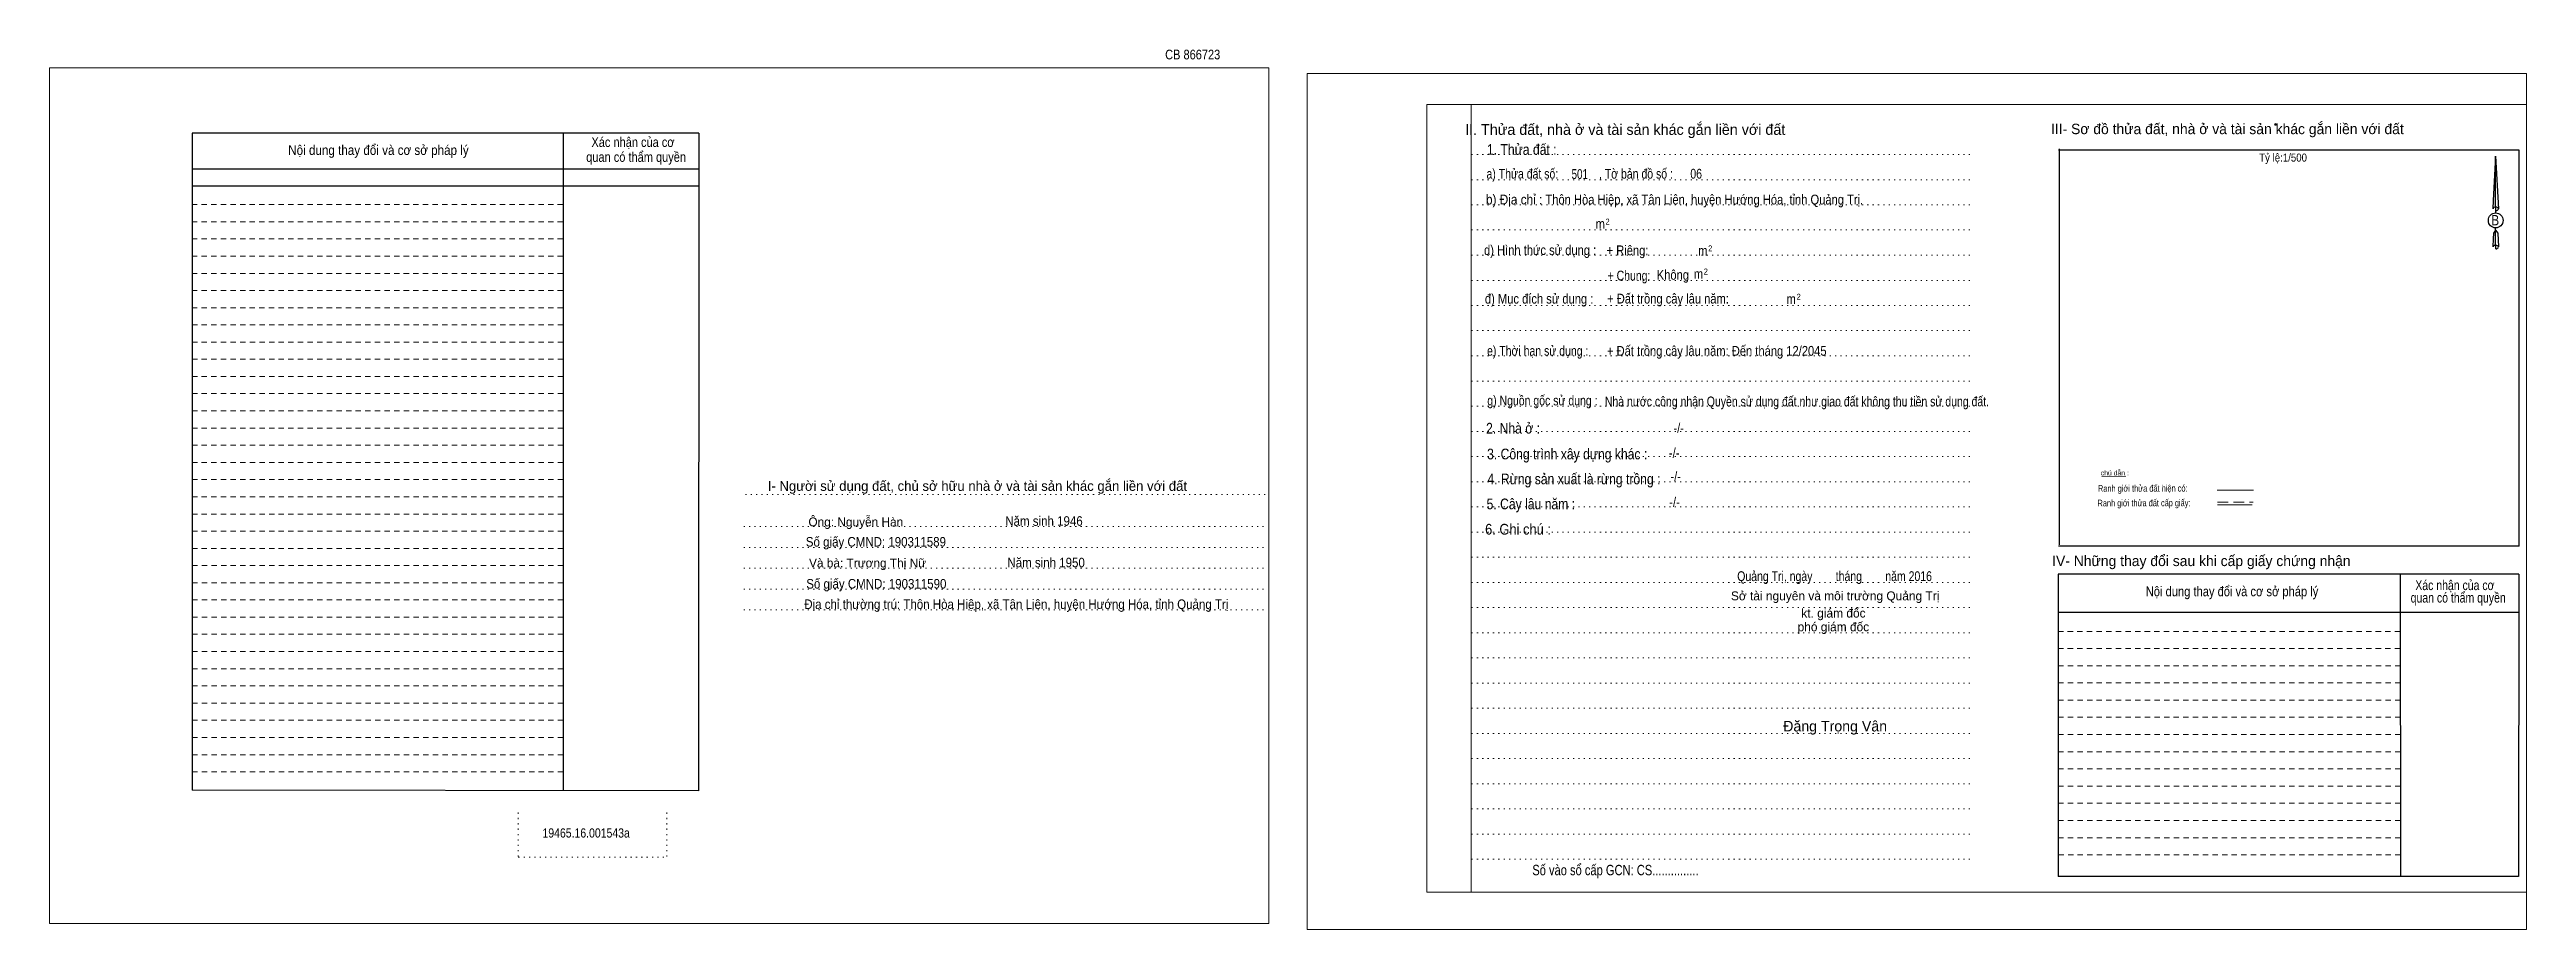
# Model space of a CAD drawing. Header units: metres. Extents: x 548910 to 549896, y 1838215 to 1838383.
# Drawn here: x 549478.8 to 549895.6, y 1838215.1 to 1838363.2 of the extents above; entities that cross this region are included whole.
import ezdxf
from ezdxf.enums import TextEntityAlignment as Align

# ---------------------------------------------------------------- set-up
doc = ezdxf.new("R2010")
doc.units = ezdxf.units.M
doc.header["$LTSCALE"] = 0.6
doc.header["$PDMODE"] = 32
doc.header["$PDSIZE"] = 0.3
for name, pattern in [('DOTTED', [1.5, 0.3, -1.2]), ('MEDIUM_DASHED', [4.5, 3, -1.5]), ('SHORT_DASHED', [2.7, 1.5, -1.2])]:
    doc.linetypes.add(name, pattern=pattern)
for name, color, linetype, lineweight in [('1', 7, 'DOTTED', 13), ('18', 7, 'Continuous', 13), ('2', 7, 'SHORT_DASHED', 13), ('28', 7, 'Continuous', 13), ('55', 7, 'Continuous', 13)]:
    doc.layers.add(name, color=color, linetype=linetype, lineweight=lineweight)
doc.layers.add('40', color=7, linetype='Continuous')

msp = doc.modelspace()

# ---------------------------------------------------------------- texts
at = {"layer": '18'}
for s, height, p in [('II. Thửa đất, nhà ở và tài sản khác gắn liền với đất', 1.8, (549743.95, 1838348.85)), ('Sở tài nguyên và môi trường Quảng Trị', 1.5, (549779.28, 1838270.53)), ('phó giám đốc', 1.5, (549778.98, 1838265.32)), ('kt. giám đốc', 1.5, (549778.99, 1838267.63)), ('Đặng Trọng Vân', 1.782, (549779.275, 1838248.47))]:
    msp.add_text(s, height=height, dxfattribs=at).set_placement(p, align=Align.CENTER)
for s, height, width, p in [('1. Thửa đất :', 1.8, 0.85, (549726.535, 1838345.49)), ('a) Thửa đất số:              , Tờ bản đồ số : ', 1.65, 0.8, (549736.53, 1838341.48)), ('501', 1.65, 0.75, (549736.295, 1838341.43)), ('06', 1.65, 0.8, (549755.89, 1838341.49)), ('b) Địa chỉ : ', 1.65, 0.9, (549725.53, 1838337.15)), (' Thôn Hòa Hiệp, xã Tân Liên, huyện Hướng Hóa, tỉnh Quảng Trị.', 1.65, 0.85, (549756.995, 1838337.14)), (' m', 1.65, 0.85, (549739.485, 1838333.06)), ('2', 1, 0.75, (549740.975, 1838333.76)), ('B', 1.728, 0.85, (549890.375, 1838333.63)), ('d) Hình thức sử dụng :', 1.65, 0.85, (549729.625, 1838328.63)), ('+ Riêng: ', 1.65, 0.85, (549744.595, 1838328.59)), (' m', 1.65, 0.85, (549756.745, 1838328.53)), ('2', 1, 0.75, (549758.255, 1838329.25)), ('       + Chung:', 1.65, 0.8, (549742.865, 1838324.35)), ('Không', 1.65, 0.85, (549751.965, 1838324.47)), (' m', 1.65, 0.85, (549756.005, 1838324.63)), ('2', 1, 0.75, (549757.515, 1838325.35)), ('đ) Mục đích sử dụng :', 1.65, 0.85, (549729.455, 1838320.45)), ('+ Đất trồng cây lâu năm:', 1.65, 0.85, (549751.15, 1838320.47)), (' m', 1.65, 0.85, (549771.625, 1838320.41)), ('2', 1, 0.75, (549773.135, 1838321.11)), ('e) Thời hạn sử dụng :', 1.65, 0.8, (549729.22, 1838311.69)), ('+ Đất trồng cây lâu năm: Đến tháng 12/2045', 1.65, 0.85, (549759.355, 1838311.68)), ('g) Nguồn gốc sử dụng :', 1.65, 0.8, (549730.01, 1838303.33)), ('Nhà nước công nhận Quyền sử dụng đất như giao đất không thu tiền sử dụng đất.', 1.65, 0.8, (549772.85, 1838303.17)), ('2. Nhà ở :', 1.8, 0.85, (549725.065, 1838298.59)), ('3. Công trình xây dựng khác :', 1.8, 0.85, (549734.18, 1838294.25)), ('4. Rừng sản xuất là rừng trồng :', 1.8, 0.85, (549735.315, 1838290.05)), ('5. Cây lâu năm :', 1.8, 0.85, (549728.06, 1838285.85)), ('6. Ghi chú :', 1.8, 0.9, (549725.905, 1838281.59)), ('Quảng Trị, ngày        tháng        năm 2016', 1.65, 0.8, (549779.185, 1838273.77)), ('19465.16.001543a', 1.55, 0.85, (549569.065, 1838230.61)), ('Số vào sổ cấp GCN: CS...............', 1.75, 0.8, (549742.3, 1838224.27))]:
    msp.add_text(s, height=height, dxfattribs=dict(at, width=width)).set_placement(p, align=Align.CENTER)
at = {"layer": '2'}
for s, height, width, p in [('Nội dung thay đổi và cơ sở pháp lý', 1.63, 0.9, (549534.11, 1838345.47)), ('Nội dung thay đổi và cơ sở pháp lý', 1.63, 0.9, (549534.11, 1838345.47)), (' quan có thẩm quyền', 1.63, 0.85, (549577.215, 1838344.31)), (' quan có thẩm quyền', 1.63, 0.85, (549577.215, 1838344.31)), ('Xác nhận của cơ', 1.63, 0.85, (549576.945, 1838346.81)), ('Xác nhận của cơ', 1.63, 0.85, (549576.945, 1838346.81)), ('Tỷ lệ:1/500', 1.35, 0.9, (549854.67, 1838344.35))]:
    msp.add_text(s, height=height, dxfattribs=dict(at, width=width)).set_placement(p, align=Align.CENTER)
at = {"layer": '28'}
for s, height, p in [('III- Sơ đồ thửa đất, nhà ở và tài sản khác gắn liền với đất', 1.75, (549845.29, 1838348.97)), ('I- Người sử dụng đất, chủ sở hữu nhà ở và tài sản khác gắn liền với đất', 1.653, (549634.915, 1838288.95)), ('Ông: Nguyễn Hàn', 1.49, (549614.45, 1838282.98)), ('IV- Những thay đổi sau khi cấp giấy chứng nhận', 1.75, (549840.915, 1838276.29)), ('Và bà: Trương Thị Nữ', 1.49, (549616.425, 1838276.07))]:
    msp.add_text(s, height=height, dxfattribs=at).set_placement(p, align=Align.CENTER)
for s, height, width, p in [('-/-', 1.65, 0.85, (549752.945, 1838298.69)), ('-/-', 1.65, 0.85, (549752.185, 1838294.51)), ('-/-', 1.65, 0.85, (549752.445, 1838290.55)), ('-/-', 1.65, 0.85, (549752.245, 1838286.23)), ('Năm sinh 1946', 1.61, 0.9, (549646.125, 1838283.07)), ('Số giấy CMND: 190311589', 1.61, 0.9, (549617.83, 1838279.57)), ('Số giấy CMND: 190311590', 1.61, 0.9, (549617.905, 1838272.51)), ('Năm sinh 1950', 1.61, 0.9, (549646.48, 1838276.08)), ('Xác nhận của cơ', 1.65, 0.8, (549883.585, 1838272.25)), ('Địa chỉ thường trú: Thôn Hòa Hiệp, xã Tân Liên, huyện Hướng Hóa, tỉnh Quảng Trị', 1.61, 0.9, (549641.465, 1838269.07)), ('Nội dung thay đổi và cơ sở pháp lý', 1.65, 0.85, (549846.08, 1838271.21)), (' quan có thẩm quyền', 1.65, 0.8, (549883.895, 1838270.15))]:
    msp.add_text(s, height=height, dxfattribs=dict(at, width=width)).set_placement(p, align=Align.CENTER)
at = {"layer": '40', "width": 0.85}
msp.add_text('CB 866723', height=1.63, dxfattribs=at).set_placement((549671.15, 1838361.55), align=Align.CENTER)
at = {"layer": '55'}
msp.add_text('chú dẫn :', height=0.8277, rotation=359.974, dxfattribs=at).set_placement((549826.3498, 1838291.5489), align=Align.CENTER)
at = {"layer": '55', "width": 0.8}
for s, height, p in [('Ranh giới thửa đất cấp giấy:', 1.123, (549831.2587, 1838286.3481)), ('Ranh giới thửa đất hiện có:', 1.128, (549831.0537, 1838288.8075))]:
    msp.add_text(s, height=height, rotation=0.135, dxfattribs=at).set_placement(p, align=Align.CENTER)

# ---------------------------------------------------------------- linework, layer by layer
at = {"layer": '1', "linetype": 'Continuous'}
for p, q in [((549710.53, 1838353.95), (549895.63, 1838353.95)), ((549710.53, 1838353.95), (549710.53, 1838221.45)), ((549895.63, 1838353.95), (549895.63, 1838220.33)), ((549710.53, 1838221.45), (549895.63, 1838221.45))]:
    msp.add_line(p, q, dxfattribs=at)
at = {"layer": '1'}
for p, q in [((549718.03, 1838353.95), (549718.03, 1838221.45)), ((549718.03, 1838353.95), (549718.03, 1838221.45)), ((549718.09, 1838345.55), (549802.63, 1838345.55)), ((549718.09, 1838341.31), (549802.63, 1838341.31)), ((549718.09, 1838337.07), (549802.63, 1838337.07)), ((549718.09, 1838332.85), (549802.63, 1838332.85)), ((549718.09, 1838328.61), (549802.63, 1838328.61)), ((549718.09, 1838324.37), (549802.63, 1838324.37)), ((549718.09, 1838320.13), (549802.63, 1838320.13)), ((549718.09, 1838315.91), (549802.63, 1838315.91)), ((549718.09, 1838311.65), (549802.63, 1838311.65)), ((549718.09, 1838307.43), (549802.63, 1838307.43)), ((549718.09, 1838303.19), (549802.63, 1838303.19)), ((549718.09, 1838298.95), (549802.63, 1838298.95)), ((549718.09, 1838294.71), (549802.63, 1838294.71)), ((549595.87, 1838288.33), (549683.93, 1838288.33)), ((549718.09, 1838290.49), (549802.63, 1838290.49)), ((549595.59, 1838282.93), (549683.63, 1838282.93)), ((549718.09, 1838286.25), (549802.63, 1838286.25)), ((549595.59, 1838279.43), (549683.63, 1838279.43)), ((549718.09, 1838282.01), (549802.63, 1838282.01)), ((549595.59, 1838275.93), (549683.63, 1838275.93)), ((549718.09, 1838277.77), (549802.63, 1838277.77)), ((549595.59, 1838272.43), (549683.63, 1838272.43)), ((549718.09, 1838273.53), (549802.63, 1838273.53)), ((549595.59, 1838268.93), (549683.63, 1838268.93)), ((549718.09, 1838269.31), (549802.63, 1838269.31)), ((549718.09, 1838265.07), (549802.63, 1838265.07)), ((549718.09, 1838260.83), (549802.63, 1838260.83)), ((549718.09, 1838256.59), (549802.63, 1838256.59)), ((549718.09, 1838252.37), (549802.63, 1838252.37)), ((549718.09, 1838248.13), (549802.63, 1838248.13)), ((549718.09, 1838243.89), (549802.63, 1838243.89)), ((549718.09, 1838239.65), (549802.63, 1838239.65)), ((549557.65, 1838234.81), (549557.65, 1838227.29)), ((549582.63, 1838234.81), (549582.63, 1838227.29)), ((549718.09, 1838235.43), (549802.63, 1838235.43)), ((549718.09, 1838231.19), (549802.63, 1838231.19)), ((549557.65, 1838227.29), (549582.63, 1838227.29)), ((549718.09, 1838226.95), (549802.63, 1838226.95))]:
    msp.add_line(p, q, dxfattribs=at)
at = {"layer": '1', "linetype": 'Continuous'}
for points in [[(549478.75, 1838216.15), (549683.95, 1838216.15), (549683.95, 1838360.15), (549478.75, 1838360.15)], [(549478.75, 1838360.15), (549683.95, 1838360.15), (549683.95, 1838216.15), (549478.75, 1838216.15)], [(549478.75, 1838216.15), (549683.95, 1838216.15), (549683.95, 1838360.15), (549478.75, 1838360.15)], [(549690.43, 1838215.15), (549895.63, 1838215.15), (549895.63, 1838359.15), (549690.43, 1838359.15)], [(549718.03, 1838353.95), (549895.63, 1838353.95), (549895.63, 1838221.45), (549718.03, 1838221.45)]]:
    msp.add_lwpolyline(points, close=True, dxfattribs=at)
at = {"layer": '18', "lineweight": 25}
for p, q in [((549890.43, 1838345.25), (549890.91, 1838336.41)), ((549890.43, 1838345.25), (549890.91, 1838336.41)), ((549890.43, 1838345.25), (549890.91, 1838336.41)), ((549890.05, 1838337.79), (549889.97, 1838336.43)), ((549890.43, 1838336.71), (549890.43, 1838336.37)), ((549890.43, 1838336.37), (549890.43, 1838336.11)), ((549890.43, 1838336.11), (549890.43, 1838335.77)), ((549890.43, 1838336.11), (549890.43, 1838335.77)), ((549890.43, 1838336.11), (549890.43, 1838335.77)), ((549890.43, 1838332.79), (549890.43, 1838333.19)), ((549890.43, 1838332.79), (549890.43, 1838333.19)), ((549890.43, 1838332.79), (549890.43, 1838333.19)), ((549890.43, 1838332.79), (549890.79, 1838332.31)), ((549890.43, 1838332.79), (549890.79, 1838332.31)), ((549890.43, 1838332.79), (549890.79, 1838332.31)), ((549890.91, 1838336.41), (549890.91, 1838336.43)), ((549890.43, 1838330.29), (549890.43, 1838329.95)), ((549890.43, 1838329.95), (549890.43, 1838329.69)), ((549890.79, 1838332.31), (549890.91, 1838329.99)), ((549890.79, 1838332.31), (549890.91, 1838329.99)), ((549890.79, 1838332.31), (549890.91, 1838329.99)), ((549890.91, 1838329.99), (549890.91, 1838330.01))]:
    msp.add_line(p, q, dxfattribs=at)
for points in [[(549890.43, 1838336.71), (549890.43, 1838345.25), (549890.05, 1838337.79)], [(549890.43, 1838330.29), (549890.43, 1838332.79), (549890.11, 1838332.31), (549890.05, 1838331.37), (549889.97, 1838330.01)]]:
    msp.add_lwpolyline(points, dxfattribs=at)
for centre, start_param, end_param in [((549890.454, 1838336.3882), 1.57079633, 3.07445202), ((549890.454, 1838336.3882), 0.06714063, 1.57079633), ((549890.454, 1838336.3882), 4.71238898, 6.28318531), ((549890.454, 1838329.9677), 2.49106941, 3.07427841), ((549890.454, 1838329.9677), 1.57079633, 2.49106941), ((549890.454, 1838329.9677), 0.06714063, 1.57079633), ((549890.454, 1838329.9677), 4.71238898, 6.28318531)]:
    msp.add_ellipse(centre, major_axis=(0.4535, 0), ratio=0.655448, start_param=start_param, end_param=end_param, dxfattribs=at)
msp.add_ellipse((549890.4536, 1838334.4497), major_axis=(0, 1.258), ratio=0.983453, dxfattribs=at)
at = {"layer": '2', "linetype": 'Continuous', "lineweight": 25}
for p, q in [((549588.01, 1838349.11), (549502.75, 1838349.11)), ((549502.75, 1838349.11), (549502.75, 1838238.59)), ((549565.17, 1838349.11), (549565.21, 1838238.51)), ((549588.01, 1838343.07), (549502.85, 1838343.07)), ((549588.01, 1838340.19), (549502.85, 1838340.19))]:
    msp.add_line(p, q, dxfattribs=at)
at = {"layer": '2'}
for p, q in [((549565.17, 1838337.13), (549502.73, 1838337.13)), ((549565.17, 1838334.23), (549502.73, 1838334.23)), ((549565.17, 1838334.23), (549502.75, 1838334.23)), ((549565.17, 1838331.33), (549502.75, 1838331.33)), ((549565.17, 1838328.45), (549502.75, 1838328.45)), ((549565.17, 1838325.55), (549502.75, 1838325.55)), ((549565.17, 1838322.65), (549502.75, 1838322.65)), ((549565.17, 1838319.77), (549502.75, 1838319.77)), ((549565.19, 1838316.87), (549502.75, 1838316.87)), ((549565.19, 1838313.99), (549502.75, 1838313.99)), ((549565.19, 1838311.09), (549502.75, 1838311.09)), ((549565.19, 1838308.19), (549502.75, 1838308.19)), ((549565.19, 1838305.31), (549502.75, 1838305.31)), ((549565.19, 1838302.41), (549502.75, 1838302.41)), ((549565.19, 1838299.51), (549502.75, 1838299.51)), ((549565.19, 1838296.63), (549502.75, 1838296.63)), ((549565.19, 1838293.73), (549502.75, 1838293.73)), ((549565.19, 1838290.85), (549502.75, 1838290.85)), ((549565.19, 1838287.95), (549502.75, 1838287.95)), ((549565.19, 1838285.05), (549502.75, 1838285.05)), ((549565.19, 1838282.17), (549502.75, 1838282.17)), ((549565.19, 1838279.27), (549502.75, 1838279.27)), ((549565.21, 1838276.37), (549502.75, 1838276.37)), ((549565.21, 1838273.49), (549502.75, 1838273.49)), ((549565.21, 1838270.59), (549502.75, 1838270.59)), ((549565.21, 1838267.69), (549502.75, 1838267.69)), ((549565.21, 1838264.81), (549502.75, 1838264.81)), ((549565.21, 1838261.91), (549502.75, 1838261.91)), ((549874.39, 1838262.41), (549816.83, 1838262.41)), ((549565.21, 1838259.03), (549502.75, 1838259.03)), ((549874.41, 1838259.53), (549816.83, 1838259.53)), ((549565.21, 1838256.13), (549502.75, 1838256.13)), ((549565.21, 1838253.23), (549502.75, 1838253.23)), ((549874.41, 1838256.63), (549816.83, 1838256.63)), ((549874.41, 1838253.73), (549816.83, 1838253.73)), ((549565.21, 1838250.35), (549502.75, 1838250.35)), ((549874.41, 1838250.85), (549816.83, 1838250.85)), ((549565.21, 1838247.45), (549502.75, 1838247.45)), ((549874.41, 1838247.95), (549816.83, 1838247.95)), ((549874.41, 1838245.05), (549816.83, 1838245.05)), ((549565.21, 1838244.55), (549502.75, 1838244.55)), ((549565.21, 1838241.67), (549502.75, 1838241.67)), ((549874.43, 1838242.17), (549816.83, 1838242.17)), ((549874.43, 1838239.27), (549816.83, 1838239.27)), ((549874.43, 1838236.39), (549816.83, 1838236.39)), ((549874.43, 1838233.49), (549816.83, 1838233.49)), ((549874.43, 1838230.59), (549816.83, 1838230.59)), ((549874.45, 1838227.71), (549816.83, 1838227.71))]:
    msp.add_line(p, q, dxfattribs=at)
at = {"layer": '2', "linetype": 'Continuous', "lineweight": 25}
msp.add_lwpolyline([(549588.01, 1838349.11), (549587.97, 1838238.47), (549502.75, 1838238.59)], dxfattribs=at)
at = {"layer": '28', "lineweight": 25}
for p, q in [((549816.97, 1838346.51), (549816.97, 1838279.87)), ((549894.41, 1838279.65), (549816.89, 1838279.65)), ((549874.39, 1838274.95), (549874.45, 1838224.07)), ((549894.35, 1838274.95), (549894.31, 1838224.07)), ((549894.33, 1838268.49), (549816.83, 1838268.49)), ((549894.31, 1838224.07), (549816.83, 1838224.07))]:
    msp.add_line(p, q, dxfattribs=at)
at = {"layer": '28', "linetype": 'SHORT_DASHED'}
msp.add_line((549874.39, 1838265.31), (549816.83, 1838265.31), dxfattribs=at)
at = {"layer": '28', "lineweight": 25}
for points in [[(549894.41, 1838279.65), (549894.41, 1838346.29), (549816.89, 1838346.29)], [(549894.35, 1838274.95), (549816.83, 1838274.95), (549816.83, 1838224.07)]]:
    msp.add_lwpolyline(points, dxfattribs=at)
at = {"layer": '28'}
msp.add_point((549853.37, 1838350.61), dxfattribs=at)
at = {"layer": '55'}
for p, q in [((549824.19, 1838291.35), (549828.23, 1838291.41)), ((549843.57, 1838289.09), (549849.67, 1838289.09)), ((549843.63, 1838286.61), (549849.49, 1838286.61)), ((549843.63, 1838286.61), (549849.49, 1838286.61))]:
    msp.add_line(p, q, dxfattribs=at)
at = {"layer": '55', "linetype": 'MEDIUM_DASHED'}
msp.add_line((549843.63, 1838287.05), (549849.63, 1838287.05), dxfattribs=at)

msp.set_redraw_order([(e.dxf.handle, doc.entitydb.next_handle()) for e in msp.query("TEXT MTEXT ATTDEF DIMENSION ARC_DIMENSION")])  # texts and dimensions are drawn at this point

doc.saveas('drawing.dxf')
